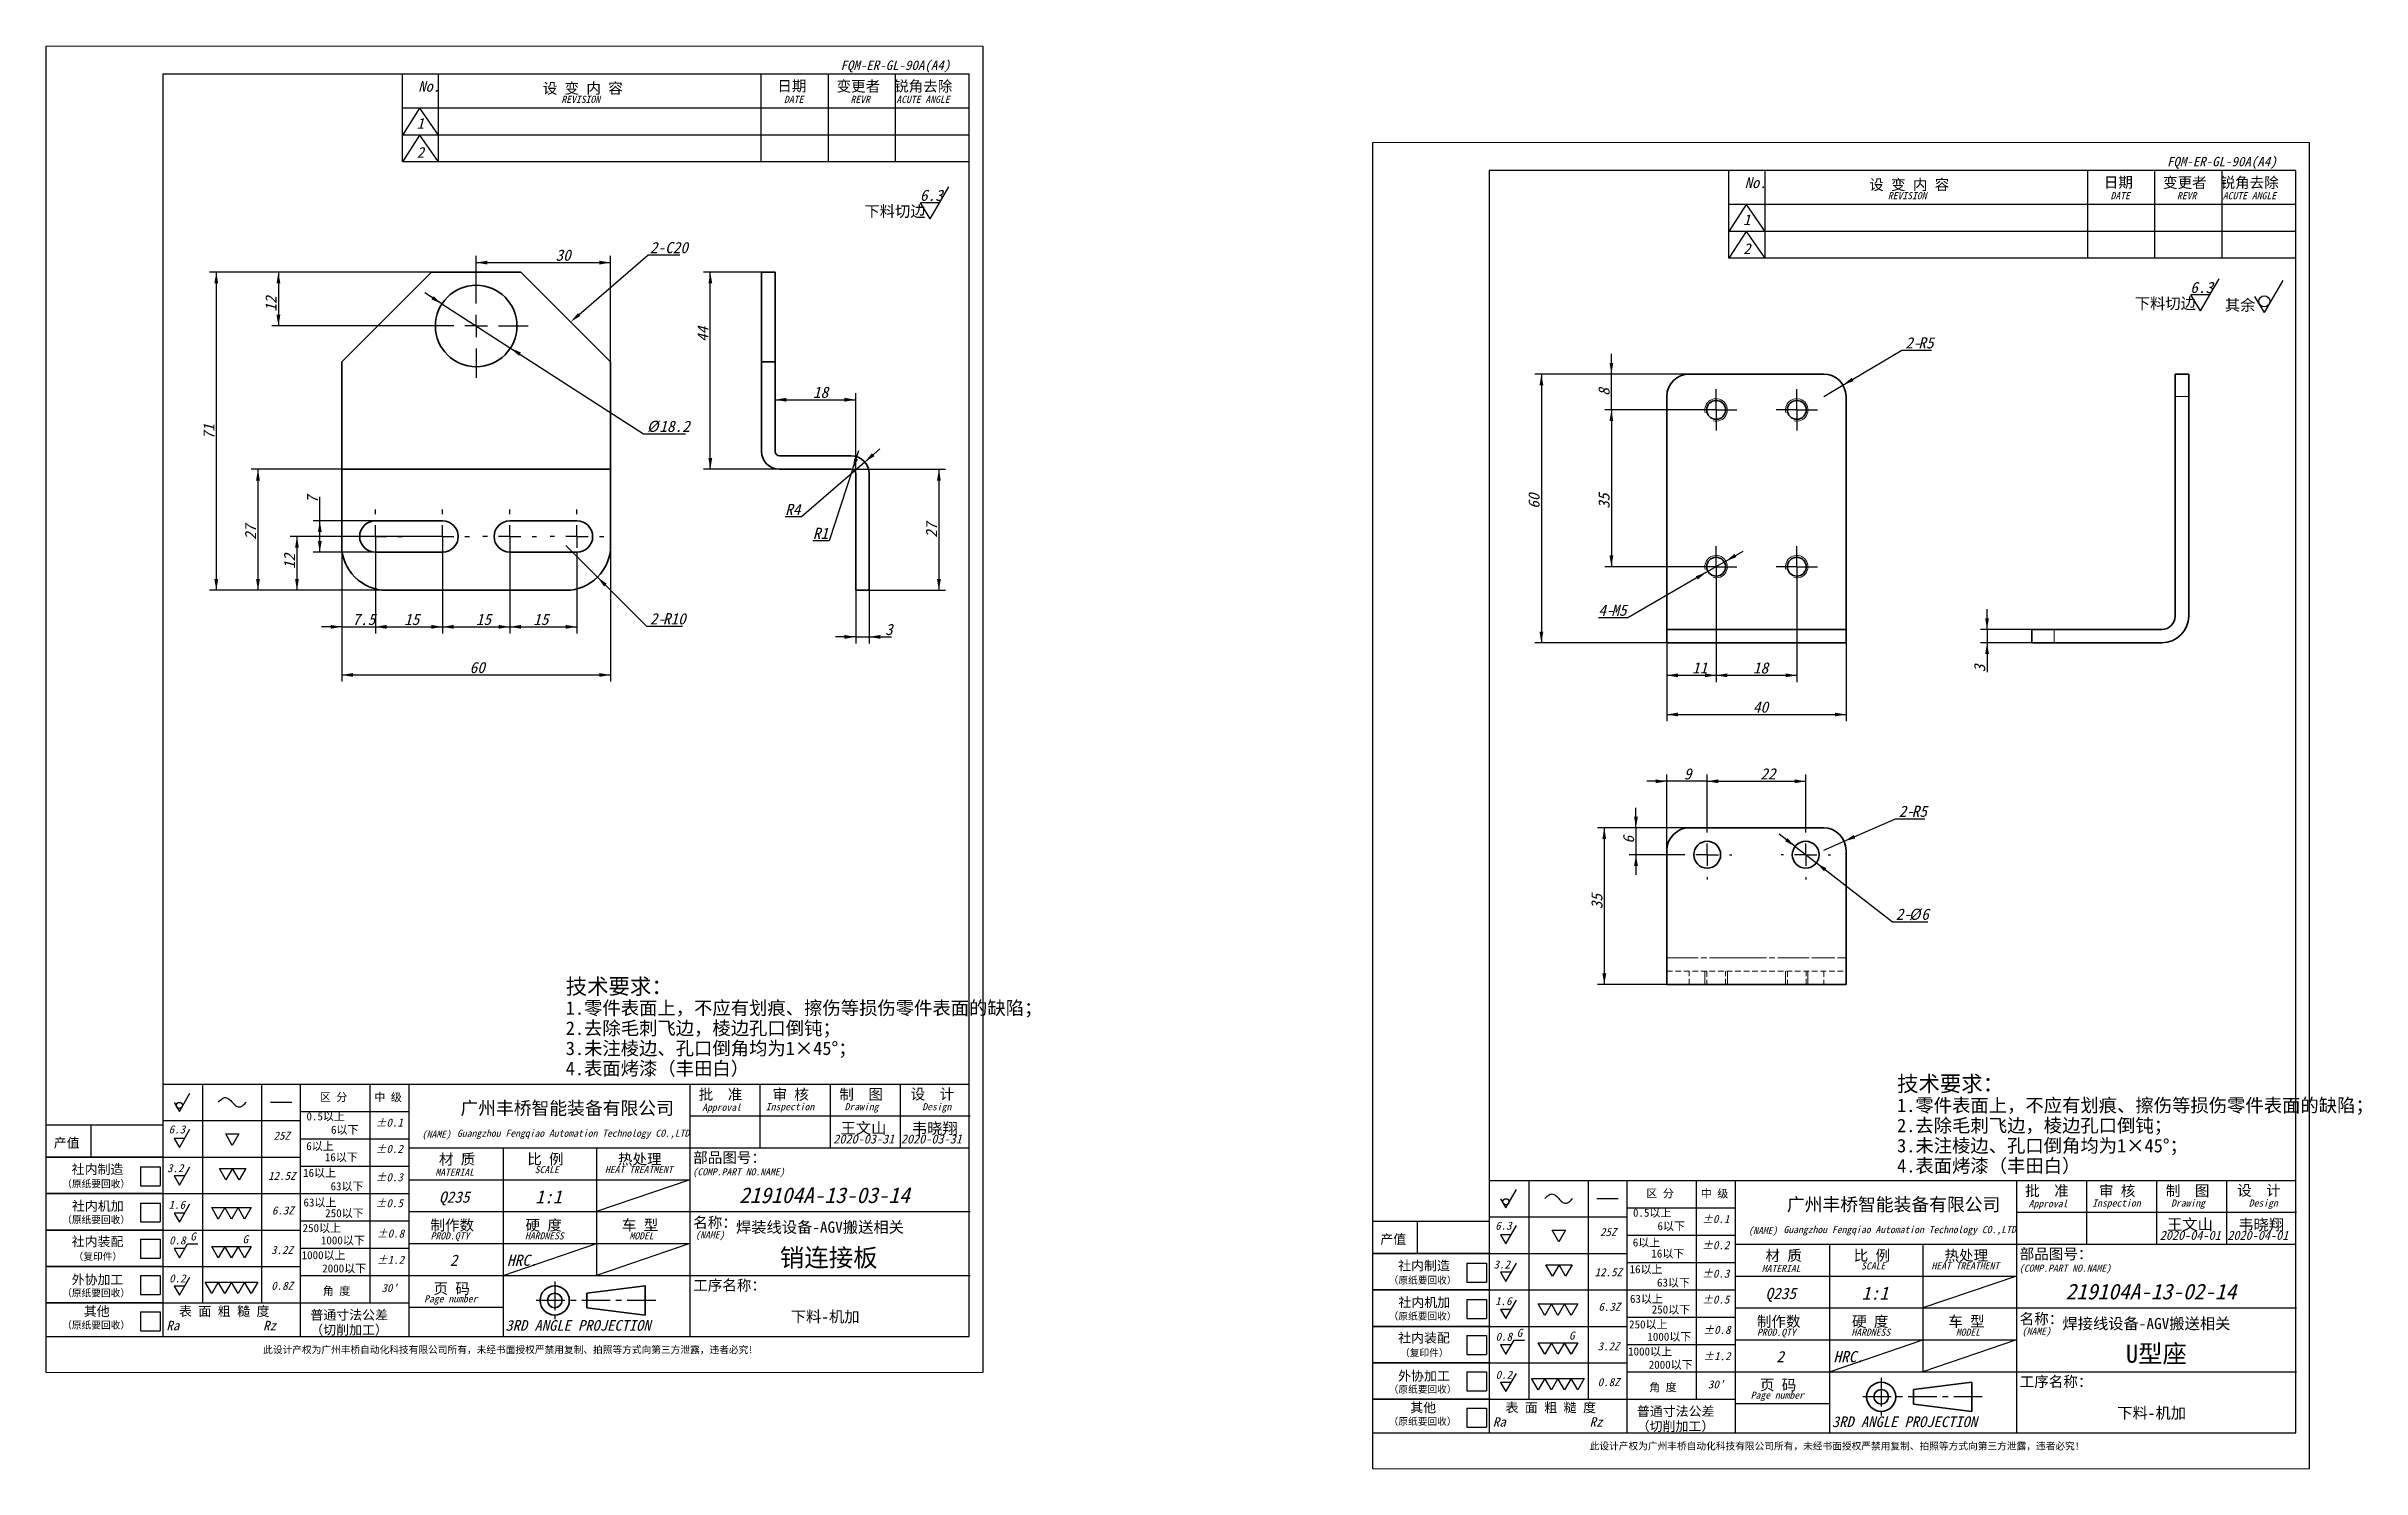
# Model space of a CAD drawing. Header units: millimetres. Extents: x -168473 to -148463, y 295526 to 306160.
# Drawn here: x -152445 to -151928, y 299367 to 299684 of the extents above; entities that cross this region are included whole.
import ezdxf

# ---------------------------------------------------------------- set-up
doc = ezdxf.new("R2010")
doc.units = ezdxf.units.MM
for name, pattern in [('CENTER', [10.16, 6.35, -1.27, 1.27, -1.27]), ('CENTERX2', [20.32, 12.7, -2.54, 2.54, -2.54]), ('HIDDEN', [1.905, 1.27, -0.635]), ('PHANTOM', [12.7, 6.35, -1.27, 1.27, -1.27, 1.27, -1.27])]:
    doc.linetypes.add(name, pattern=pattern)
for name, color, linetype in [('SLD-0', 7, 'Continuous'), ('中心线层', 1, 'CENTERX2'), ('尺寸', 7, 'Continuous')]:
    doc.layers.add(name, color=color, linetype=linetype)
doc.layers.add('图框', color=7, linetype='Continuous', lineweight=20)
doc.layers.add('轮廓实线层', color=7, linetype='Continuous', lineweight=35)
doc.styles.add('SLDTEXTSTYLE0', font='')
doc.styles.add('SLDTEXTSTYLE1', font='')
doc.styles.add('SLDTEXTSTYLE2', font='')
doc.styles.add('SLDTEXTSTYLE3', font='')
doc.styles.get('SLDTEXTSTYLE0').set_extended_font_data('宋体')
doc.styles.get('SLDTEXTSTYLE1').set_extended_font_data('宋体', italic=True, bold=True)
doc.styles.get('SLDTEXTSTYLE2').set_extended_font_data('宋体')
doc.styles.get('SLDTEXTSTYLE3').set_extended_font_data('宋体', italic=True, bold=True)

msp = doc.modelspace()

# ---------------------------------------------------------------- texts
at = {"layer": 'SLD-0', "linetype": 'Continuous'}
for s, height, style, p in [('FQM-ER-GL-90A(A4)', 2.11667, 'SLDTEXTSTYLE3', (-152267.41, 299678.918)), ('FQM-ER-GL-90A(A4)', 2.11667, 'SLDTEXTSTYLE3', (-151971.362, 299657.412)), ('2020-03-31', 2, 'SLDTEXTSTYLE1', (-152269.023, 299439.29)), ('王文山', 2.5, 'SLDTEXTSTYLE0', (-152267.391, 299441.459)), ('2020-03-31', 2, 'SLDTEXTSTYLE1', (-152253.94, 299439.29)), ('韦晓翔', 2.5, 'SLDTEXTSTYLE0', (-152251.48, 299441.403)), ('219104A-13-03-14', 3.5, 'SLDTEXTSTYLE1', (-152290.061, 299425.995)), ('Q235', 2.5, 'SLDTEXTSTYLE1', (-152357.012, 299426.074)), ('焊装线设备-AGV搬送相关', 2.5, 'SLDTEXTSTYLE0', (-152290.746, 299419.368)), ('2020-04-01', 2, 'SLDTEXTSTYLE1', (-151972.975, 299417.784)), ('王文山', 2.5, 'SLDTEXTSTYLE0', (-151971.343, 299419.953)), ('2020-04-01', 2, 'SLDTEXTSTYLE1', (-151957.892, 299417.784)), ('韦晓翔', 2.5, 'SLDTEXTSTYLE0', (-151955.431, 299419.897)), ('2', 2.5, 'SLDTEXTSTYLE1', (-152354.598, 299411.974)), ('HRC.', 2.5, 'SLDTEXTSTYLE1', (-152341.842, 299411.974)), ('销连接板', 4, 'SLDTEXTSTYLE0', (-152280.947, 299411.816)), ('Q235', 2.5, 'SLDTEXTSTYLE1', (-152060.964, 299404.569)), ('219104A-13-02-14', 3.5, 'SLDTEXTSTYLE1', (-151994.013, 299404.49)), ('下料-机加', 2.5, 'SLDTEXTSTYLE0', (-152278.505, 299399.388)), ('焊接线设备-AGV搬送相关', 2.5, 'SLDTEXTSTYLE0', (-151994.698, 299397.849)), ('此设计产权为广州丰桥自动化科技有限公司所有，未经书面授权严禁用复制、拍照等方式向第三方泄露，违者必究!', 1.5875, 'SLDTEXTSTYLE2', (-152396.259, 299392.473)), ('U型座', 4, 'SLDTEXTSTYLE0', (-151980.538, 299390.355)), ('2', 2.5, 'SLDTEXTSTYLE1', (-152058.55, 299390.469)), ('HRC.', 2.5, 'SLDTEXTSTYLE1', (-152045.794, 299390.469)), ('下料-机加', 2.5, 'SLDTEXTSTYLE0', (-151982.457, 299377.882)), ('此设计产权为广州丰桥自动化科技有限公司所有，未经书面授权严禁用复制、拍照等方式向第三方泄露，违者必究!', 1.5875, 'SLDTEXTSTYLE2', (-152100.211, 299370.968))]:
    msp.add_text(s, height=height, dxfattribs=dict(at, style=style)).set_placement(p)
at = {"layer": 'SLD-0', "color": 0, "attachment_point": 1}
for s, insert, char_height, style in [('6.3', (-152249.677, 299652.196), 2.5, 'SLDTEXTSTYLE1'), ('下料切边', (-152262.059, 299648.624), 2.5, 'SLDTEXTSTYLE0'), ('2-C20', (-152309.954, 299640.524), 2.5, 'SLDTEXTSTYLE1'), ('6.3', (-151966.164, 299631.63), 2.5, 'SLDTEXTSTYLE1'), ('下料切边', (-151978.543, 299628.059), 2.5, 'SLDTEXTSTYLE0'), ('其余', (-151958.45, 299627.694), 2.5, 'SLDTEXTSTYLE0'), ('技术要求：', (-152328.729, 299476.12), 3.5, 'SLDTEXTSTYLE0'), ('1.零件表面上，不应有划痕、擦伤等损伤零件表面的缺陷；', (-152328.729, 299471.038), 3, 'SLDTEXTSTYLE0'), ('2.去除毛刺飞边，棱边孔口倒钝；', (-152328.729, 299466.538), 3, 'SLDTEXTSTYLE0'), ('3.未注棱边、孔口倒角均为1×45°；', (-152328.729, 299462.038), 3, 'SLDTEXTSTYLE0'), ('4.表面烤漆（丰田白）', (-152328.729, 299457.538), 3, 'SLDTEXTSTYLE0'), ('技术要求：', (-152031.596, 299454.392), 3.5, 'SLDTEXTSTYLE0'), ('2.去除毛刺飞边，棱边孔口倒钝；', (-152031.596, 299444.811), 3, 'SLDTEXTSTYLE0'), ('1.零件表面上，不应有划痕、擦伤等损伤零件表面的缺陷；', (-152031.596, 299449.311), 3, 'SLDTEXTSTYLE0'), ('3.未注棱边、孔口倒角均为1×45°；', (-152031.596, 299440.311), 3, 'SLDTEXTSTYLE0'), ('4.表面烤漆（丰田白）', (-152031.596, 299435.811), 3, 'SLDTEXTSTYLE0')]:
    msp.add_mtext(s, dxfattribs=dict(at, insert=insert, char_height=char_height, style=style))
at = {"layer": 'SLD-0', "char_height": 2.5, "attachment_point": 1, "style": 'SLDTEXTSTYLE1'}
for s, insert in [('30', (-152331.014, 299638.828)), ('2-', (-152029.762, 299619.257)), ('R5', (-152026.853, 299619.257)), ('18', (-152273.565, 299608.222)), ('%%c', (-152310.609, 299600.625)), ('18.2', (-152307.845, 299600.625)), ('R4', (-152279.756, 299582.07)), ('R1', (-152273.565, 299576.745)), ('4-', (-152098.268, 299559.573)), ('M5', (-152095.359, 299559.573)), ('7.5', (-152376.341, 299557.526)), ('15', (-152364.806, 299557.526)), ('15', (-152348.796, 299557.526)), ('15', (-152335.997, 299557.526)), ('2-', (-152309.954, 299557.67)), ('R10', (-152307.045, 299557.67)), ('3', (-152257.471, 299555.283)), ('60', (-152350.178, 299546.789)), ('11', (-152077.344, 299546.704)), ('18', (-152063.769, 299546.704)), ('40', (-152063.769, 299537.955)), ('9', (-152079.178, 299523.051)), ('22', (-152062.125, 299523.051)), ('2-', (-152031.237, 299514.69)), ('R5', (-152028.327, 299514.69)), ('2-', (-152031.891, 299491.711)), ('%%c', (-152028.982, 299491.711)), ('6', (-152026.218, 299491.711))]:
    msp.add_mtext(s, dxfattribs=dict(at, insert=insert))
at = {"layer": 'SLD-0', "char_height": 2.5, "attachment_point": 1, "rotation": 90, "style": 'SLDTEXTSTYLE1'}
for s, insert in [('12', (-152395.768, 299624.994)), ('44', (-152299.376, 299618.215)), ('8', (-152098.268, 299606.197)), ('71', (-152409.634, 299596.466)), ('7', (-152386.535, 299582.205)), ('60', (-152113.894, 299580.984)), ('35', (-152098.268, 299580.984)), ('27', (-152400.334, 299574.01)), ('27', (-152248.361, 299574.484)), ('12', (-152391.634, 299567.528)), ('3', (-152014.429, 299544.494)), ('6', (-152092.785, 299506.241)), ('35', (-152099.857, 299491.59))]:
    msp.add_mtext(s, dxfattribs=dict(at, insert=insert))
at = {"layer": '尺寸', "linetype": 'Continuous'}
for s, height, style, p in [('No.', 2.3813, 'SLDTEXTSTYLE1', (-152361.64, 299674.07)), ('设 变 内 容', 2.3813, 'SLDTEXTSTYLE0', (-152333.862, 299673.644)), ('REVISION', 1.5875, 'SLDTEXTSTYLE1', (-152329.717, 299671.57)), ('日期', 2.3813, 'SLDTEXTSTYLE0', (-152281.505, 299674.157)), ('DATE', 1.5875, 'SLDTEXTSTYLE1', (-152280.02, 299671.57)), ('变更者', 2.3813, 'SLDTEXTSTYLE0', (-152268.291, 299674.104)), ('REVR', 1.5875, 'SLDTEXTSTYLE1', (-152265.178, 299671.57)), ('锐角去除', 2.3813, 'SLDTEXTSTYLE0', (-152255.463, 299674.117)), ('ACUTE ANGLE', 1.5875, 'SLDTEXTSTYLE1', (-152254.948, 299671.57)), ('1', 2.381, 'SLDTEXTSTYLE1', (-152362.003, 299665.801)), ('2', 2.381, 'SLDTEXTSTYLE1', (-152361.963, 299659.341)), ('No.', 2.3813, 'SLDTEXTSTYLE1', (-152065.592, 299652.564)), ('设 变 内 容', 2.3813, 'SLDTEXTSTYLE0', (-152037.814, 299652.138)), ('REVISION', 1.5875, 'SLDTEXTSTYLE1', (-152033.669, 299650.065)), ('日期', 2.3813, 'SLDTEXTSTYLE0', (-151985.457, 299652.651)), ('DATE', 1.5875, 'SLDTEXTSTYLE1', (-151983.972, 299650.065)), ('变更者', 2.3813, 'SLDTEXTSTYLE0', (-151972.243, 299652.598)), ('REVR', 1.5875, 'SLDTEXTSTYLE1', (-151969.13, 299650.065)), ('锐角去除', 2.3813, 'SLDTEXTSTYLE0', (-151959.415, 299652.611)), ('ACUTE ANGLE', 1.5875, 'SLDTEXTSTYLE1', (-151958.9, 299650.065)), ('1', 2.381, 'SLDTEXTSTYLE1', (-152065.955, 299644.296)), ('2', 2.381, 'SLDTEXTSTYLE1', (-152065.915, 299637.835)), ('批  准', 2.3813, 'SLDTEXTSTYLE0', (-152299.065, 299449.061)), ('审 核', 2.3813, 'SLDTEXTSTYLE0', (-152282.59, 299449.048)), ('制  图', 2.3813, 'SLDTEXTSTYLE0', (-152267.668, 299449.074)), ('设  计', 2.3813, 'SLDTEXTSTYLE0', (-152251.762, 299449.141)), ('广州丰桥智能装备有限公司', 2.91042, 'SLDTEXTSTYLE0', (-152352.243, 299445.724)), ('Approval', 1.5875, 'SLDTEXTSTYLE1', (-152298.276, 299446.57)), ('Inspection', 1.5875, 'SLDTEXTSTYLE1', (-152284.086, 299446.713)), ('Drawing', 1.5875, 'SLDTEXTSTYLE1', (-152266.502, 299446.713)), ('Design', 1.5875, 'SLDTEXTSTYLE1', (-152249.164, 299446.713)), ('6.3', 1.8, 'SLDTEXTSTYLE1', (-152417.341, 299441.542)), ('(NAME)', 1.5875, 'SLDTEXTSTYLE1', (-152360.858, 299440.58)), ('Guangzhou Fengqiao Automation Technology CO.,LTD', 1.5875, 'SLDTEXTSTYLE1', (-152352.996, 299440.784)), ('3.2', 1.8, 'SLDTEXTSTYLE1', (-152417.717, 299432.892)), ('材 质', 2.3813, 'SLDTEXTSTYLE0', (-152357.034, 299434.598)), ('比 例', 2.3813, 'SLDTEXTSTYLE0', (-152337.327, 299434.625)), ('热处理', 2.3813, 'SLDTEXTSTYLE0', (-152317.077, 299434.611)), ('部品图号：', 2.3813, 'SLDTEXTSTYLE0', (-152300.284, 299434.96)), ('MATERIAL', 1.5875, 'SLDTEXTSTYLE1', (-152357.843, 299432.084)), ('SCALE', 1.5875, 'SLDTEXTSTYLE1', (-152335.671, 299432.673)), ('HEAT TREATMENT', 1.5875, 'SLDTEXTSTYLE1', (-152319.987, 299432.673)), ('(COMP.PART NO.NAME)', 1.5875, 'SLDTEXTSTYLE1', (-152300.431, 299432.173)), ('批  准', 2.3813, 'SLDTEXTSTYLE0', (-152003.017, 299427.556)), ('审 核', 2.3813, 'SLDTEXTSTYLE0', (-151986.541, 299427.542)), ('制  图', 2.3813, 'SLDTEXTSTYLE0', (-151971.62, 299427.569)), ('设  计', 2.3813, 'SLDTEXTSTYLE0', (-151955.714, 299427.635)), ('1.6', 1.8, 'SLDTEXTSTYLE1', (-152417.371, 299424.716)), ('1:1', 2.9104, 'SLDTEXTSTYLE1', (-152335.548, 299425.928)), ('广州丰桥智能装备有限公司', 2.91042, 'SLDTEXTSTYLE0', (-152056.195, 299424.219)), ('Approval', 1.5875, 'SLDTEXTSTYLE1', (-152002.228, 299425.065)), ('Inspection', 1.5875, 'SLDTEXTSTYLE1', (-151988.038, 299425.207)), ('Drawing', 1.5875, 'SLDTEXTSTYLE1', (-151970.454, 299425.207)), ('Design', 1.5875, 'SLDTEXTSTYLE1', (-151953.116, 299425.207)), ('制作数', 2.3813, 'SLDTEXTSTYLE0', (-152358.937, 299419.878)), ('PROD.QTY', 1.5875, 'SLDTEXTSTYLE1', (-152358.899, 299417.876)), ('HARDNESS', 1.5875, 'SLDTEXTSTYLE1', (-152337.83, 299417.876)), ('硬 度', 2.3813, 'SLDTEXTSTYLE0', (-152337.71, 299419.878)), ('车 型', 2.3813, 'SLDTEXTSTYLE0', (-152316.21, 299419.891)), ('MODEL', 1.5875, 'SLDTEXTSTYLE1', (-152314.521, 299417.876)), ('名称：', 2.3813, 'SLDTEXTSTYLE0', (-152300.284, 299420.464)), ('(NAME)', 1.5875, 'SLDTEXTSTYLE1', (-152299.811, 299418.107)), ('6.3', 1.8, 'SLDTEXTSTYLE1', (-152121.293, 299420.037)), ('(NAME)', 1.5875, 'SLDTEXTSTYLE1', (-152064.81, 299419.074)), ('Guangzhou Fengqiao Automation Technology CO.,LTD', 1.5875, 'SLDTEXTSTYLE1', (-152056.948, 299419.278)), ('0.8', 1.8, 'SLDTEXTSTYLE1', (-152417.252, 299416.771)), ('材 质', 2.3813, 'SLDTEXTSTYLE0', (-152060.985, 299413.093)), ('比 例', 2.3813, 'SLDTEXTSTYLE0', (-152041.279, 299413.119)), ('热处理', 2.3813, 'SLDTEXTSTYLE0', (-152021.029, 299413.106)), ('部品图号：', 2.3813, 'SLDTEXTSTYLE0', (-152004.236, 299413.454)), ('0.2', 1.8, 'SLDTEXTSTYLE1', (-152417.242, 299408.278)), ('工序名称：', 2.3813, 'SLDTEXTSTYLE0', (-152300.284, 299406.445)), ('3.2', 1.8, 'SLDTEXTSTYLE1', (-152121.669, 299411.387)), ('MATERIAL', 1.5875, 'SLDTEXTSTYLE1', (-152061.795, 299410.578)), ('SCALE', 1.5875, 'SLDTEXTSTYLE1', (-152039.623, 299411.167)), ('HEAT TREATMENT', 1.5875, 'SLDTEXTSTYLE1', (-152023.939, 299411.167)), ('(COMP.PART NO.NAME)', 1.5875, 'SLDTEXTSTYLE1', (-152004.383, 299410.668)), ('Page number', 1.5875, 'SLDTEXTSTYLE1', (-152360.327, 299403.822)), ('页 码', 2.3813, 'SLDTEXTSTYLE0', (-152358.259, 299405.728)), ('1.6', 1.8, 'SLDTEXTSTYLE1', (-152121.323, 299403.21)), ('1:1', 2.9104, 'SLDTEXTSTYLE1', (-152039.499, 299404.423)), ('Ra             Rz', 2.11667, 'SLDTEXTSTYLE1', (-152417.862, 299397.59)), ('表 面 粗 糙 度', 2.1167, 'SLDTEXTSTYLE0', (-152415.055, 299400.791)), ('普通寸法公差', 2.1167, 'SLDTEXTSTYLE0', (-152385.727, 299399.965)), ('（切削加工）', 2.1167, 'SLDTEXTSTYLE0', (-152385.756, 299396.623)), ('3RD ANGLE PROJECTION', 2.38125, 'SLDTEXTSTYLE1', (-152342.196, 299397.498)), ('制作数', 2.3813, 'SLDTEXTSTYLE0', (-152062.889, 299398.372)), ('硬 度', 2.3813, 'SLDTEXTSTYLE0', (-152041.662, 299398.372)), ('车 型', 2.3813, 'SLDTEXTSTYLE0', (-152020.161, 299398.386)), ('名称：', 2.3813, 'SLDTEXTSTYLE0', (-152004.236, 299398.958)), ('(NAME)', 1.5875, 'SLDTEXTSTYLE1', (-152003.763, 299396.601)), ('0.8', 1.8, 'SLDTEXTSTYLE1', (-152121.204, 299395.265)), ('PROD.QTY', 1.5875, 'SLDTEXTSTYLE1', (-152062.85, 299396.37)), ('HARDNESS', 1.5875, 'SLDTEXTSTYLE1', (-152041.781, 299396.37)), ('MODEL', 1.5875, 'SLDTEXTSTYLE1', (-152018.473, 299396.37)), ('0.2', 1.8, 'SLDTEXTSTYLE1', (-152121.194, 299386.772)), ('Page number', 1.5875, 'SLDTEXTSTYLE1', (-152064.279, 299382.316)), ('页 码', 2.3813, 'SLDTEXTSTYLE0', (-152062.211, 299384.222)), ('工序名称：', 2.3813, 'SLDTEXTSTYLE0', (-152004.236, 299384.94)), ('Ra             Rz', 2.11667, 'SLDTEXTSTYLE1', (-152121.814, 299376.085)), ('表 面 粗 糙 度', 2.1167, 'SLDTEXTSTYLE0', (-152119.007, 299379.286)), ('普通寸法公差', 2.1167, 'SLDTEXTSTYLE0', (-152089.679, 299378.459)), ('（切削加工）', 2.1167, 'SLDTEXTSTYLE0', (-152089.708, 299375.117)), ('3RD ANGLE PROJECTION', 2.38125, 'SLDTEXTSTYLE1', (-152046.148, 299375.992))]:
    msp.add_text(s, height=height, dxfattribs=dict(at, style=style)).set_placement(p)
at = {"layer": '尺寸', "color": 7, "linetype": 'Continuous'}
for s, height, style, p in [('区 分', 1.8, 'SLDTEXTSTYLE0', (-152383.619, 299448.748)), ('中 级', 1.8, 'SLDTEXTSTYLE0', (-152371.449, 299448.718)), ('0.5以上', 1.8, 'SLDTEXTSTYLE0', (-152386.598, 299444.448)), ('±0.1', 1.8, 'SLDTEXTSTYLE1', (-152371.198, 299443.048)), ('产值', 2.1167, 'SLDTEXTSTYLE0', (-152442.998, 299438.38)), ('25Z', 1.8, 'SLDTEXTSTYLE1', (-152393.951, 299440.129)), ('6以上', 1.8, 'SLDTEXTSTYLE0', (-152386.64, 299437.806)), ('6以下', 1.8, 'SLDTEXTSTYLE0', (-152381.12, 299441.459)), ('社内制造', 2.1167, 'SLDTEXTSTYLE0', (-152439.013, 299432.477)), ('16以下', 1.8, 'SLDTEXTSTYLE0', (-152382.494, 299435.338)), ('±0.2', 1.8, 'SLDTEXTSTYLE1', (-152371.198, 299437.196)), ('（原纸要回收）', 1.5875, 'SLDTEXTSTYLE0', (-152441.127, 299429.493)), ('12.5Z', 1.8, 'SLDTEXTSTYLE1', (-152395.159, 299431.161)), ('16以上', 1.8, 'SLDTEXTSTYLE0', (-152387.352, 299431.839)), ('63以下', 1.8, 'SLDTEXTSTYLE0', (-152381.224, 299428.85)), ('±0.3', 1.8, 'SLDTEXTSTYLE1', (-152371.198, 299430.854)), ('区 分', 1.8, 'SLDTEXTSTYLE0', (-152087.571, 299427.243)), ('中 级', 1.8, 'SLDTEXTSTYLE0', (-152075.401, 299427.213)), ('社内机加', 2.1167, 'SLDTEXTSTYLE0', (-152438.953, 299424.288)), ('6.3Z', 1.8, 'SLDTEXTSTYLE1', (-152394.316, 299423.45)), ('63以上', 1.8, 'SLDTEXTSTYLE0', (-152387.267, 299425.228)), ('250以下', 1.8, 'SLDTEXTSTYLE0', (-152382.414, 299422.839)), ('±0.5', 1.8, 'SLDTEXTSTYLE1', (-152371.198, 299425.069)), ('0.5以上', 1.8, 'SLDTEXTSTYLE0', (-152090.55, 299422.943)), ('（原纸要回收）', 1.5875, 'SLDTEXTSTYLE0', (-152441.127, 299421.474)), ('G', 1.8, 'SLDTEXTSTYLE1', (-152412.542, 299417.642)), ('250以上', 1.8, 'SLDTEXTSTYLE0', (-152387.463, 299419.515)), ('±0.8', 1.8, 'SLDTEXTSTYLE1', (-152370.929, 299418.295)), ('产值', 2.1167, 'SLDTEXTSTYLE0', (-152146.95, 299416.875)), ('25Z', 1.8, 'SLDTEXTSTYLE1', (-152097.903, 299418.624)), ('6以下', 1.8, 'SLDTEXTSTYLE0', (-152085.071, 299419.954)), ('±0.1', 1.8, 'SLDTEXTSTYLE1', (-152075.15, 299421.542)), ('社内装配', 2.1167, 'SLDTEXTSTYLE0', (-152439.007, 299416.355)), ('（复印件）', 1.5875, 'SLDTEXTSTYLE0', (-152438.575, 299413.283)), ('G', 1.8, 'SLDTEXTSTYLE1', (-152400.872, 299417.014)), ('3.2Z', 1.8, 'SLDTEXTSTYLE1', (-152394.495, 299414.623)), ('1000以上', 1.8, 'SLDTEXTSTYLE0', (-152387.68, 299413.47)), ('1000以下', 1.8, 'SLDTEXTSTYLE0', (-152383.379, 299416.763)), ('±1.2', 1.8, 'SLDTEXTSTYLE1', (-152370.929, 299412.431)), ('6以上', 1.8, 'SLDTEXTSTYLE0', (-152090.591, 299416.301)), ('16以下', 1.8, 'SLDTEXTSTYLE0', (-152086.446, 299413.832)), ('±0.2', 1.8, 'SLDTEXTSTYLE1', (-152075.15, 299415.69)), ('外协加工', 2.1167, 'SLDTEXTSTYLE0', (-152439.007, 299407.862)), ('2000以下', 1.8, 'SLDTEXTSTYLE0', (-152383.075, 299410.513)), ('（原纸要回收）', 1.5875, 'SLDTEXTSTYLE0', (-152145.079, 299407.988)), ('社内制造', 2.1167, 'SLDTEXTSTYLE0', (-152142.964, 299410.971)), ('12.5Z', 1.8, 'SLDTEXTSTYLE1', (-152099.111, 299409.655)), ('16以上', 1.8, 'SLDTEXTSTYLE0', (-152091.304, 299410.333)), ('63以下', 1.8, 'SLDTEXTSTYLE0', (-152085.176, 299407.344)), ('±0.3', 1.8, 'SLDTEXTSTYLE1', (-152075.15, 299409.348)), ('（原纸要回收）', 1.5875, 'SLDTEXTSTYLE0', (-152441.127, 299405.141)), ('0.8Z', 1.8, 'SLDTEXTSTYLE1', (-152394.464, 299406.636)), ('角 度', 1.8, 'SLDTEXTSTYLE0', (-152382.972, 299405.476)), ("30'", 1.8, 'SLDTEXTSTYLE1', (-152369.872, 299406.126)), ('社内机加', 2.1167, 'SLDTEXTSTYLE0', (-152142.905, 299402.783)), ('6.3Z', 1.8, 'SLDTEXTSTYLE1', (-152098.268, 299401.944)), ('63以上', 1.8, 'SLDTEXTSTYLE0', (-152091.218, 299403.723)), ('±0.5', 1.8, 'SLDTEXTSTYLE1', (-152075.15, 299403.563)), ('（原纸要回收）', 1.5875, 'SLDTEXTSTYLE0', (-152441.127, 299397.97)), ('其他', 2.1167, 'SLDTEXTSTYLE0', (-152436.301, 299400.791)), ('（原纸要回收）', 1.5875, 'SLDTEXTSTYLE0', (-152145.079, 299399.968)), ('250以上', 1.8, 'SLDTEXTSTYLE0', (-152091.415, 299398.01)), ('250以下', 1.8, 'SLDTEXTSTYLE0', (-152086.366, 299401.334)), ('±0.8', 1.8, 'SLDTEXTSTYLE1', (-152074.881, 299396.789)), ('社内装配', 2.1167, 'SLDTEXTSTYLE0', (-152142.958, 299394.85)), ('（复印件）', 1.5875, 'SLDTEXTSTYLE0', (-152142.527, 299391.777)), ('G', 1.8, 'SLDTEXTSTYLE1', (-152116.494, 299396.136)), ('G', 1.8, 'SLDTEXTSTYLE1', (-152104.824, 299395.509)), ('3.2Z', 1.8, 'SLDTEXTSTYLE1', (-152098.446, 299393.117)), ('1000以上', 1.8, 'SLDTEXTSTYLE0', (-152091.632, 299391.965)), ('1000以下', 1.8, 'SLDTEXTSTYLE0', (-152087.331, 299395.257)), ('外协加工', 2.1167, 'SLDTEXTSTYLE0', (-152142.958, 299386.356)), ('2000以下', 1.8, 'SLDTEXTSTYLE0', (-152087.027, 299389.008)), ('±1.2', 1.8, 'SLDTEXTSTYLE1', (-152074.881, 299390.926)), ('（原纸要回收）', 1.5875, 'SLDTEXTSTYLE0', (-152145.079, 299383.635)), ('0.8Z', 1.8, 'SLDTEXTSTYLE1', (-152098.416, 299385.13)), ('角 度', 1.8, 'SLDTEXTSTYLE0', (-152086.924, 299383.971)), ("30'", 1.8, 'SLDTEXTSTYLE1', (-152073.824, 299384.62)), ('（原纸要回收）', 1.5875, 'SLDTEXTSTYLE0', (-152145.079, 299376.464)), ('其他', 2.1167, 'SLDTEXTSTYLE0', (-152140.253, 299379.286))]:
    msp.add_text(s, height=height, dxfattribs=dict(at, style=style)).set_placement(p)

# ---------------------------------------------------------------- linework, layer by layer
at = {"color": 7, "linetype": 'Continuous', "lineweight": 35}
for p, q in [((-152378.725, 299613.781), (-152358.725, 299633.781)), ((-152338.725, 299633.781), (-152358.725, 299633.781)), ((-152338.725, 299633.781), (-152318.725, 299613.781)), ((-152285.021, 299633.781), (-152282.021, 299633.781)), ((-152285.021, 299633.781), (-152285.021, 299613.781)), ((-152282.021, 299633.781), (-152282.021, 299613.781)), ((-152378.725, 299613.781), (-152378.725, 299593.781)), ((-152318.725, 299593.781), (-152318.725, 299613.781)), ((-152285.021, 299613.781), (-152282.021, 299613.781)), ((-152285.021, 299593.781), (-152285.021, 299613.781)), ((-152282.021, 299593.781), (-152282.021, 299613.781)), ((-152077.985, 299611.046), (-152047.985, 299611.046)), ((-151969.52, 299611.046), (-151966.52, 299611.046)), ((-151969.52, 299606.046), (-151969.52, 299611.046)), ((-151966.52, 299611.046), (-151966.52, 299606.046)), ((-152082.985, 299606.046), (-152082.985, 299557.046)), ((-152042.985, 299606.046), (-152042.985, 299557.046)), ((-151969.52, 299606.046), (-151969.52, 299557.046)), ((-151966.52, 299606.046), (-151966.52, 299557.046)), ((-152378.725, 299589.781), (-152378.725, 299593.781)), ((-152378.725, 299589.781), (-152318.725, 299589.781)), ((-152378.725, 299589.781), (-152378.725, 299588.781)), ((-152318.725, 299593.781), (-152318.725, 299589.781)), ((-152318.725, 299588.781), (-152318.725, 299589.781)), ((-152265.021, 299592.781), (-152281.021, 299592.781)), ((-152265.021, 299589.781), (-152281.021, 299589.781)), ((-152378.725, 299572.781), (-152378.725, 299588.781)), ((-152318.725, 299588.781), (-152318.725, 299572.781)), ((-152264.021, 299588.781), (-152264.021, 299572.781)), ((-152261.021, 299588.781), (-152261.021, 299572.781)), ((-152356.225, 299578.281), (-152371.225, 299578.281)), ((-152326.225, 299578.281), (-152341.225, 299578.281)), ((-152371.225, 299571.281), (-152356.225, 299571.281)), ((-152341.225, 299571.281), (-152326.225, 299571.281)), ((-152264.021, 299562.781), (-152264.021, 299572.781)), ((-152261.021, 299572.781), (-152261.021, 299562.781)), ((-152328.725, 299562.781), (-152368.725, 299562.781)), ((-152261.021, 299562.781), (-152264.021, 299562.781)), ((-152082.985, 299557.046), (-152082.985, 299554.046)), ((-152082.985, 299551.046), (-152082.985, 299554.046)), ((-152082.985, 299554.046), (-152077.985, 299554.046)), ((-152077.985, 299554.046), (-152047.985, 299554.046)), ((-152047.985, 299554.046), (-152042.985, 299554.046)), ((-152042.985, 299557.046), (-152042.985, 299554.046)), ((-152042.985, 299554.046), (-152042.985, 299551.046)), ((-152001.52, 299551.046), (-152001.52, 299554.046)), ((-152001.52, 299554.046), (-151996.52, 299554.046)), ((-151972.52, 299554.046), (-151996.52, 299554.046)), ((-152077.985, 299551.046), (-152082.985, 299551.046)), ((-152077.985, 299551.046), (-152047.985, 299551.046)), ((-152042.985, 299551.046), (-152047.985, 299551.046)), ((-151996.52, 299551.046), (-152001.52, 299551.046)), ((-151972.52, 299551.046), (-151996.52, 299551.046)), ((-152077.985, 299509.745), (-152047.985, 299509.745)), ((-152082.985, 299480.745), (-152082.985, 299504.745)), ((-152042.985, 299480.745), (-152042.985, 299504.745)), ((-152082.985, 299474.745), (-152082.985, 299480.745)), ((-152042.985, 299474.745), (-152042.985, 299480.745)), ((-152082.985, 299474.745), (-152042.985, 299474.745))]:
    msp.add_line(p, q, dxfattribs=at)
at = {"color": 8, "linetype": 'PHANTOM', "lineweight": 18}
for p, q in [((-151966.52, 299606.046), (-151969.52, 299606.046)), ((-151996.52, 299554.046), (-151996.52, 299551.046)), ((-152082.985, 299480.745), (-152042.985, 299480.745))]:
    msp.add_line(p, q, dxfattribs=at)
at = {"color": 7, "linetype": 'HIDDEN', "lineweight": 18}
for p, q in [((-152082.985, 299480.745), (-152042.985, 299480.745)), ((-152082.985, 299477.745), (-152042.985, 299477.745)), ((-152077.985, 299474.745), (-152077.985, 299477.745)), ((-152074.085, 299477.745), (-152074.085, 299474.745)), ((-152069.885, 299474.745), (-152069.885, 299477.745)), ((-152056.085, 299477.745), (-152056.085, 299474.745)), ((-152051.885, 299474.745), (-152051.885, 299477.745)), ((-152047.985, 299477.745), (-152047.985, 299474.745))]:
    msp.add_line(p, q, dxfattribs=at)
at = {"color": 7, "linetype": 'Continuous', "lineweight": 18}
for p, q in [((-152074.485, 299477.745), (-152074.485, 299474.745)), ((-152074.485, 299477.745), (-152074.485, 299474.745)), ((-152069.485, 299477.745), (-152069.485, 299474.745)), ((-152069.485, 299477.745), (-152069.485, 299474.745)), ((-152056.485, 299477.745), (-152056.485, 299474.745)), ((-152056.485, 299477.745), (-152056.485, 299474.745)), ((-152051.485, 299477.745), (-152051.485, 299474.745)), ((-152051.485, 299477.745), (-152051.485, 299474.745))]:
    msp.add_line(p, q, dxfattribs=at)
at = {"color": 7, "linetype": 'Continuous', "lineweight": 35}
for centre, radius in [((-152348.725, 299621.781), 9.1), ((-152071.985, 299603.046), 2.1), ((-152053.985, 299603.046), 2.1), ((-152071.985, 299568.046), 2.1), ((-152053.985, 299568.046), 2.1), ((-152073.985, 299503.745), 3), ((-152051.985, 299503.745), 3)]:
    msp.add_circle(centre, radius, dxfattribs=at)
for centre, radius, start, end in [((-152077.985, 299606.046), 5, 90, 180), ((-152047.985, 299606.046), 5, 0, 90), ((-152281.021, 299593.781), 4, 180, 270), ((-152281.021, 299593.781), 1, 180, 270), ((-152265.021, 299588.781), 4, 0, 90), ((-152265.021, 299588.781), 1, 0, 90), ((-152371.225, 299574.781), 3.5, 90, 270), ((-152356.225, 299574.781), 3.5, 270, 90), ((-152341.225, 299574.781), 3.5, 90, 270), ((-152326.225, 299574.781), 3.5, 270, 90), ((-152368.725, 299572.781), 10, 180, 270), ((-152328.725, 299572.781), 10, 270, 0), ((-151972.52, 299557.046), 3, 270, 0), ((-151972.52, 299557.046), 6, 270, 0), ((-152077.985, 299504.745), 5, 90, 180), ((-152047.985, 299504.745), 5, 0, 90)]:
    msp.add_arc(centre, radius, start, end, dxfattribs=at)
at = {"color": 7, "linetype": 'Continuous', "lineweight": 18}
for centre in [(-152071.985, 299603.046), (-152053.985, 299603.046), (-152071.985, 299568.046), (-152053.985, 299568.046)]:
    msp.add_arc(centre, 2.5, 255, 195, dxfattribs=at)
at = {"layer": 'SLD-0'}
for p, q in [((-152444.663, 299388.205), (-152444.663, 299684.205)), ((-152235.663, 299684.205), (-152235.667, 299388.205)), ((-152365.18, 299658.397), (-152365.18, 299677.953)), ((-152357.18, 299677.953), (-152357.18, 299658.397)), ((-152285.18, 299677.953), (-152285.18, 299658.397)), ((-152270.18, 299677.953), (-152270.18, 299658.397)), ((-152255.18, 299677.953), (-152255.18, 299658.397)), ((-152238.667, 299670.397), (-152365.18, 299670.397)), ((-152361.339, 299670.397), (-152365.18, 299664.397)), ((-152361.339, 299670.397), (-152357.18, 299664.397)), ((-152238.667, 299664.397), (-152365.18, 299664.397)), ((-152361.339, 299664.397), (-152365.18, 299658.397)), ((-152361.339, 299664.397), (-152357.18, 299658.397)), ((-152148.615, 299366.699), (-152148.615, 299662.699)), ((-151939.615, 299662.699), (-151939.619, 299366.699)), ((-152238.667, 299658.397), (-152365.18, 299658.397)), ((-152069.132, 299636.892), (-152069.132, 299656.447)), ((-152061.132, 299656.447), (-152061.132, 299636.892)), ((-151989.132, 299656.447), (-151989.132, 299636.892)), ((-151974.132, 299656.447), (-151974.132, 299636.892)), ((-151959.132, 299656.447), (-151959.132, 299636.892)), ((-151942.619, 299648.892), (-152069.132, 299648.892)), ((-152065.291, 299648.892), (-152069.132, 299642.892)), ((-152065.291, 299648.892), (-152061.132, 299642.892)), ((-151942.619, 299642.892), (-152069.132, 299642.892)), ((-152065.291, 299642.892), (-152069.132, 299636.892)), ((-152065.291, 299642.892), (-152061.132, 299636.892)), ((-152348.725, 299633.381), (-152348.725, 299637.419)), ((-152325.744, 299624.326), (-152310.415, 299637.595)), ((-152318.725, 299613.781), (-152318.725, 299637.419)), ((-151942.619, 299636.892), (-152069.132, 299636.892)), ((-152358.725, 299633.781), (-152408.225, 299633.781)), ((-152406.725, 299633.781), (-152406.725, 299562.781)), ((-152358.725, 299633.781), (-152394.359, 299633.781)), ((-152392.859, 299633.781), (-152392.859, 299621.781)), ((-152348.725, 299635.919), (-152318.725, 299635.919)), ((-152285.021, 299633.781), (-152297.967, 299633.781)), ((-152296.467, 299589.781), (-152296.467, 299633.781)), ((-152356.376, 299626.708), (-152360.159, 299629.145)), ((-152356.376, 299626.708), (-152341.074, 299616.854)), ((-152360.325, 299621.781), (-152394.359, 299621.781)), ((-152341.074, 299616.854), (-152311.359, 299597.716)), ((-152095.359, 299611.046), (-152095.359, 299615.546)), ((-152043.677, 299608.585), (-152030.512, 299616.348)), ((-152030.512, 299616.348), (-152023.943, 299616.348)), ((-152077.985, 299611.046), (-152112.485, 299611.046)), ((-152110.985, 299611.046), (-152110.985, 299551.046)), ((-152077.985, 299611.046), (-152096.859, 299611.046)), ((-152095.359, 299603.046), (-152095.359, 299611.046)), ((-152282.021, 299605.313), (-152264.021, 299605.313)), ((-152264.021, 299588.781), (-152264.021, 299606.813)), ((-152047.985, 299606.046), (-152043.677, 299608.585)), ((-152071.985, 299603.046), (-152096.859, 299603.046)), ((-152071.985, 299603.046), (-152096.859, 299603.046)), ((-152095.359, 299603.046), (-152095.359, 299598.546)), ((-152095.359, 299603.046), (-152095.359, 299568.046)), ((-152311.359, 299597.716), (-152302.025, 299597.716)), ((-152378.725, 299589.781), (-152398.925, 299589.781)), ((-152397.425, 299589.781), (-152397.425, 299562.781)), ((-152281.021, 299589.781), (-152297.967, 299589.781)), ((-152262.001, 299591.404), (-152276.096, 299579.161)), ((-152264.71, 299589.732), (-152269.905, 299573.836)), ((-152265.021, 299589.781), (-152243.952, 299589.781)), ((-152264.71, 299589.732), (-152263.312, 299594.009)), ((-152262.001, 299591.404), (-152258.604, 299594.355)), ((-152245.452, 299589.781), (-152245.452, 299562.781)), ((-152383.625, 299578.281), (-152383.625, 299583.659)), ((-152276.096, 299579.161), (-152279.756, 299579.161)), ((-152356.225, 299574.781), (-152390.225, 299574.781)), ((-152388.725, 299574.781), (-152388.725, 299562.781)), ((-152371.225, 299578.281), (-152385.125, 299578.281)), ((-152383.625, 299571.281), (-152383.625, 299578.281)), ((-152371.225, 299574.781), (-152371.225, 299553.117)), ((-152356.225, 299574.781), (-152356.225, 299553.117)), ((-152341.225, 299574.781), (-152341.225, 299553.117)), ((-152371.225, 299571.281), (-152385.125, 299571.281)), ((-152378.725, 299572.781), (-152378.725, 299553.117)), ((-152378.725, 299572.781), (-152378.725, 299542.38)), ((-152371.225, 299571.281), (-152371.225, 299553.117)), ((-152356.225, 299571.281), (-152356.225, 299553.117)), ((-152341.225, 299571.281), (-152341.225, 299553.117)), ((-152328.725, 299572.781), (-152321.654, 299565.71)), ((-152326.225, 299571.281), (-152326.225, 299553.117)), ((-152318.725, 299572.781), (-152318.725, 299542.38)), ((-152269.905, 299573.836), (-152273.565, 299573.836)), ((-152069.82, 299569.296), (-152074.15, 299566.796)), ((-152069.82, 299569.296), (-152065.922, 299571.546)), ((-152321.654, 299565.71), (-152310.704, 299554.76)), ((-152071.985, 299568.046), (-152096.859, 299568.046)), ((-152074.15, 299566.796), (-152091.699, 299556.664)), ((-152071.985, 299568.046), (-152071.985, 299542.295)), ((-152071.985, 299568.046), (-152071.985, 299542.295)), ((-152053.985, 299568.046), (-152053.985, 299542.295)), ((-152368.725, 299562.781), (-152408.225, 299562.781)), ((-152368.725, 299562.781), (-152398.925, 299562.781)), ((-152368.725, 299562.781), (-152390.225, 299562.781)), ((-152264.021, 299562.781), (-152264.021, 299550.874)), ((-152261.021, 299562.781), (-152243.952, 299562.781)), ((-152261.021, 299562.781), (-152261.021, 299550.874)), ((-152011.52, 299554.046), (-152011.52, 299558.546)), ((-152378.725, 299554.617), (-152383.225, 299554.617)), ((-152378.725, 299554.617), (-152371.225, 299554.617)), ((-152371.225, 299554.617), (-152356.225, 299554.617)), ((-152371.225, 299554.617), (-152366.725, 299554.617)), ((-152356.225, 299554.617), (-152341.225, 299554.617)), ((-152341.225, 299554.617), (-152326.225, 299554.617)), ((-152310.704, 299554.76), (-152302.68, 299554.76)), ((-152091.699, 299556.664), (-152098.268, 299556.664)), ((-152001.52, 299554.046), (-152013.02, 299554.046)), ((-152011.52, 299554.046), (-152011.52, 299551.046)), ((-152264.021, 299552.374), (-152268.521, 299552.374)), ((-152264.021, 299552.374), (-152261.021, 299552.374)), ((-152261.021, 299552.374), (-152256.016, 299552.374)), ((-152077.985, 299551.046), (-152112.485, 299551.046)), ((-152082.985, 299551.046), (-152082.985, 299542.295)), ((-152082.985, 299551.046), (-152082.985, 299533.546)), ((-152042.985, 299551.046), (-152042.985, 299533.546)), ((-152001.52, 299551.046), (-152013.02, 299551.046)), ((-152011.52, 299551.046), (-152011.52, 299544.494)), ((-152378.725, 299543.88), (-152318.725, 299543.88)), ((-152082.985, 299543.795), (-152071.985, 299543.795)), ((-152071.985, 299543.795), (-152053.985, 299543.795)), ((-152082.985, 299535.046), (-152042.985, 299535.046)), ((-152082.985, 299520.142), (-152087.485, 299520.142)), ((-152082.985, 299504.745), (-152082.985, 299521.642)), ((-152073.985, 299520.142), (-152082.985, 299520.142)), ((-152073.985, 299509.245), (-152073.985, 299521.642)), ((-152073.985, 299509.245), (-152073.985, 299521.642)), ((-152073.985, 299520.142), (-152069.485, 299520.142)), ((-152073.985, 299520.142), (-152051.985, 299520.142)), ((-152051.985, 299509.245), (-152051.985, 299521.642)), ((-152089.875, 299509.745), (-152089.875, 299514.245)), ((-152077.985, 299509.745), (-152098.448, 299509.745)), ((-152096.948, 299509.745), (-152096.948, 299474.745)), ((-152077.985, 299509.745), (-152091.375, 299509.745)), ((-152089.875, 299509.745), (-152089.875, 299503.745)), ((-152054.359, 299505.579), (-152057.92, 299508.33)), ((-152047.985, 299504.745), (-152043.408, 299506.758)), ((-152043.408, 299506.758), (-152031.987, 299511.781)), ((-152031.987, 299511.781), (-152025.417, 299511.781)), ((-152079.485, 299503.745), (-152091.375, 299503.745)), ((-152089.875, 299503.745), (-152089.875, 299499.245)), ((-152054.359, 299505.579), (-152049.611, 299501.911)), ((-152049.611, 299501.911), (-152032.641, 299488.802)), ((-152032.641, 299488.802), (-152024.763, 299488.802)), ((-152082.985, 299474.745), (-152098.448, 299474.745)), ((-152444.663, 299443.441), (-152418.667, 299443.441)), ((-152434.736, 299443.441), (-152434.736, 299436.238)), ((-152418.479, 299436.238), (-152444.663, 299436.238)), ((-152423.669, 299434.106), (-152419.254, 299434.106)), ((-152423.669, 299434.106), (-152423.669, 299429.868)), ((-152423.669, 299429.868), (-152419.254, 299429.868)), ((-152419.254, 299434.106), (-152419.254, 299429.868)), ((-152363.752, 299431.209), (-152301.021, 299431.209)), ((-152301.021, 299431.209), (-152321.869, 299424.09)), ((-152418.479, 299428.102), (-152444.663, 299428.102)), ((-152423.669, 299426.006), (-152419.254, 299426.006)), ((-152423.669, 299426.006), (-152423.669, 299421.768)), ((-152419.254, 299426.006), (-152419.254, 299421.768)), ((-152363.752, 299424.09), (-152238.479, 299424.09)), ((-152418.479, 299419.967), (-152444.663, 299419.967)), ((-152423.669, 299421.768), (-152419.254, 299421.768)), ((-152148.615, 299421.935), (-152122.619, 299421.935)), ((-152138.688, 299421.935), (-152138.688, 299414.732)), ((-152423.669, 299417.906), (-152419.254, 299417.906)), ((-152423.669, 299417.906), (-152423.669, 299413.668)), ((-152419.254, 299417.906), (-152419.254, 299413.668)), ((-152363.752, 299416.971), (-152301.021, 299416.971)), ((-152342.716, 299409.853), (-152321.869, 299416.971)), ((-152301.021, 299416.971), (-152321.869, 299409.853)), ((-152122.431, 299414.732), (-152148.615, 299414.732)), ((-152418.479, 299411.831), (-152444.663, 299411.831)), ((-152423.669, 299413.668), (-152419.254, 299413.668)), ((-152423.669, 299409.806), (-152419.254, 299409.806)), ((-152423.669, 299409.806), (-152423.669, 299405.568)), ((-152419.254, 299409.806), (-152419.254, 299405.568)), ((-152127.621, 299412.601), (-152123.206, 299412.601)), ((-152127.621, 299412.601), (-152127.621, 299408.362)), ((-152123.206, 299412.601), (-152123.206, 299408.362)), ((-152067.704, 299409.703), (-152004.973, 299409.703)), ((-152004.973, 299409.703), (-152025.82, 299402.584)), ((-152418.479, 299403.696), (-152444.663, 299403.696)), ((-152423.669, 299405.568), (-152419.254, 299405.568)), ((-152122.431, 299406.597), (-152148.615, 299406.597)), ((-152127.621, 299408.362), (-152123.206, 299408.362)), ((-152127.621, 299404.501), (-152123.206, 299404.501)), ((-152127.621, 299404.501), (-152127.621, 299400.262)), ((-152123.206, 299404.501), (-152123.206, 299400.262)), ((-152423.669, 299401.706), (-152419.254, 299401.706)), ((-152423.669, 299401.706), (-152423.669, 299397.468)), ((-152419.254, 299401.706), (-152419.254, 299397.468)), ((-152363.752, 299402.734), (-152342.716, 299402.734)), ((-152122.431, 299398.461), (-152148.615, 299398.461)), ((-152127.621, 299400.262), (-152123.206, 299400.262)), ((-152067.704, 299402.584), (-151942.431, 299402.584)), ((-152423.669, 299397.468), (-152419.254, 299397.468)), ((-152127.621, 299396.401), (-152123.206, 299396.401)), ((-152127.621, 299396.401), (-152127.621, 299392.162)), ((-152123.206, 299396.401), (-152123.206, 299392.162)), ((-152067.704, 299395.466), (-152004.973, 299395.466)), ((-152046.668, 299388.347), (-152025.82, 299395.466)), ((-152004.973, 299395.466), (-152025.82, 299388.347)), ((-152122.431, 299390.326), (-152148.615, 299390.326)), ((-152127.621, 299392.162), (-152123.206, 299392.162)), ((-152127.621, 299388.301), (-152123.206, 299388.301)), ((-152127.621, 299388.301), (-152127.621, 299384.062)), ((-152123.206, 299388.301), (-152123.206, 299384.062)), ((-152127.621, 299384.062), (-152123.206, 299384.062)), ((-152122.431, 299382.19), (-152148.615, 299382.19)), ((-152127.621, 299380.201), (-152123.206, 299380.201)), ((-152127.621, 299380.201), (-152127.621, 299375.962)), ((-152123.206, 299380.201), (-152123.206, 299375.962)), ((-152067.704, 299381.228), (-152046.668, 299381.228)), ((-152127.621, 299375.962), (-152123.206, 299375.962))]:
    msp.add_line(p, q, dxfattribs=at)
at = {"layer": 'SLD-0', "color": 0}
for p, q in [((-152247.424, 299645.715), (-152243.211, 299652.858)), ((-152247.424, 299645.715), (-152249.531, 299649.287)), ((-152245.318, 299649.287), (-152249.531, 299649.287)), ((-152303.254, 299637.595), (-152310.415, 299637.595)), ((-152348.725, 299626.781), (-152348.725, 299633.381)), ((-151963.908, 299625.15), (-151959.694, 299632.293)), ((-151949.632, 299624.785), (-151945.419, 299631.928)), ((-151963.908, 299625.15), (-151966.014, 299628.721)), ((-151961.801, 299628.721), (-151966.014, 299628.721)), ((-151949.632, 299624.785), (-151951.739, 299628.357)), ((-152353.725, 299621.781), (-152360.325, 299621.781)), ((-152348.725, 299621.781), (-152351.225, 299621.781)), ((-152348.725, 299621.781), (-152348.725, 299624.281)), ((-152348.725, 299621.781), (-152348.725, 299619.281)), ((-152348.725, 299621.781), (-152346.225, 299621.781)), ((-152343.725, 299621.781), (-152337.125, 299621.781)), ((-152348.725, 299616.781), (-152348.725, 299610.181)), ((-152071.985, 299605.546), (-152071.985, 299607.646)), ((-152071.985, 299603.046), (-152071.985, 299605.546)), ((-152053.985, 299605.546), (-152053.985, 299607.646)), ((-152053.985, 299603.046), (-152053.985, 299605.546)), ((-152074.485, 299603.046), (-152076.585, 299603.046)), ((-152071.985, 299603.046), (-152074.485, 299603.046)), ((-152071.985, 299603.046), (-152071.985, 299600.546)), ((-152071.985, 299603.046), (-152069.485, 299603.046)), ((-152071.985, 299600.546), (-152071.985, 299598.446)), ((-152069.485, 299603.046), (-152067.385, 299603.046)), ((-152056.485, 299603.046), (-152058.585, 299603.046)), ((-152053.985, 299603.046), (-152056.485, 299603.046)), ((-152053.985, 299603.046), (-152053.985, 299600.546)), ((-152053.985, 299603.046), (-152051.485, 299603.046)), ((-152053.985, 299600.546), (-152053.985, 299598.446)), ((-152051.485, 299603.046), (-152049.385, 299603.046)), ((-152371.225, 299579.781), (-152371.225, 299580.781)), ((-152356.225, 299579.781), (-152356.225, 299580.781)), ((-152341.225, 299579.781), (-152341.225, 299580.781)), ((-152326.225, 299579.781), (-152326.225, 299580.781)), ((-152376.225, 299574.781), (-152377.225, 299574.781)), ((-152371.225, 299574.781), (-152373.725, 299574.781)), ((-152371.225, 299574.781), (-152371.225, 299577.281)), ((-152371.225, 299574.781), (-152371.225, 299572.281)), ((-152371.225, 299574.781), (-152368.725, 299574.781)), ((-152366.225, 299574.781), (-152365.225, 299574.781)), ((-152361.225, 299574.781), (-152366.225, 299574.781)), ((-152361.225, 299574.781), (-152362.225, 299574.781)), ((-152356.225, 299574.781), (-152358.725, 299574.781)), ((-152356.225, 299574.781), (-152356.225, 299577.281)), ((-152356.225, 299574.781), (-152356.225, 299572.281)), ((-152356.225, 299574.781), (-152353.725, 299574.781)), ((-152351.225, 299574.781), (-152350.225, 299574.781)), ((-152346.225, 299574.781), (-152347.225, 299574.781)), ((-152341.225, 299574.781), (-152343.725, 299574.781)), ((-152341.225, 299574.781), (-152341.225, 299577.281)), ((-152341.225, 299574.781), (-152341.225, 299572.281)), ((-152341.225, 299574.781), (-152338.725, 299574.781)), ((-152336.225, 299574.781), (-152335.225, 299574.781)), ((-152331.225, 299574.781), (-152332.225, 299574.781)), ((-152326.225, 299574.781), (-152328.725, 299574.781)), ((-152326.225, 299574.781), (-152326.225, 299577.281)), ((-152326.225, 299574.781), (-152326.225, 299572.281)), ((-152326.225, 299574.781), (-152323.725, 299574.781)), ((-152321.225, 299574.781), (-152320.225, 299574.781)), ((-152371.225, 299569.781), (-152371.225, 299568.781)), ((-152356.225, 299569.781), (-152356.225, 299568.781)), ((-152341.225, 299569.781), (-152341.225, 299568.781)), ((-152326.225, 299569.781), (-152326.225, 299568.781)), ((-152071.985, 299570.546), (-152071.985, 299572.646)), ((-152071.985, 299568.046), (-152071.985, 299570.546)), ((-152053.985, 299570.546), (-152053.985, 299572.646)), ((-152053.985, 299568.046), (-152053.985, 299570.546)), ((-152074.485, 299568.046), (-152076.585, 299568.046)), ((-152071.985, 299568.046), (-152074.485, 299568.046)), ((-152071.985, 299568.046), (-152071.985, 299565.546)), ((-152071.985, 299568.046), (-152069.485, 299568.046)), ((-152071.985, 299565.546), (-152071.985, 299563.446)), ((-152069.485, 299568.046), (-152067.385, 299568.046)), ((-152056.485, 299568.046), (-152058.585, 299568.046)), ((-152053.985, 299568.046), (-152056.485, 299568.046)), ((-152053.985, 299568.046), (-152053.985, 299565.546)), ((-152053.985, 299568.046), (-152051.485, 299568.046)), ((-152053.985, 299565.546), (-152053.985, 299563.446)), ((-152051.485, 299568.046), (-152049.385, 299568.046)), ((-152073.985, 299508.745), (-152073.985, 299509.245)), ((-152051.985, 299508.745), (-152051.985, 299509.245)), ((-152078.985, 299503.745), (-152079.485, 299503.745)), ((-152073.985, 299503.745), (-152076.485, 299503.745)), ((-152073.985, 299503.745), (-152073.985, 299506.245)), ((-152073.985, 299503.745), (-152073.985, 299501.245)), ((-152073.985, 299503.745), (-152071.485, 299503.745)), ((-152068.985, 299503.745), (-152068.485, 299503.745)), ((-152056.985, 299503.745), (-152057.485, 299503.745)), ((-152051.985, 299503.745), (-152054.485, 299503.745)), ((-152051.985, 299503.745), (-152051.985, 299506.245)), ((-152051.985, 299503.745), (-152051.985, 299501.245)), ((-152051.985, 299503.745), (-152049.485, 299503.745)), ((-152046.985, 299503.745), (-152046.485, 299503.745)), ((-152073.985, 299498.745), (-152073.985, 299498.245)), ((-152051.985, 299498.745), (-152051.985, 299498.245))]:
    msp.add_line(p, q, dxfattribs=at)
msp.add_circle((-151949.632, 299627.285), 1.25, dxfattribs=at)
at = {"layer": 'SLD-0'}
for points in [[(-152348.725, 299635.919), (-152346.225, 299635.494), (-152346.225, 299636.344)], [(-152318.725, 299635.919), (-152321.225, 299636.344), (-152321.225, 299635.494)], [(-152406.725, 299633.781), (-152407.15, 299631.281), (-152406.3, 299631.281)], [(-152392.859, 299633.781), (-152393.284, 299631.281), (-152392.434, 299631.281)], [(-152296.467, 299633.781), (-152296.892, 299631.281), (-152296.042, 299631.281)], [(-152356.376, 299626.708), (-152358.247, 299628.419), (-152358.708, 299627.705)], [(-152392.859, 299621.781), (-152392.434, 299624.281), (-152393.284, 299624.281)], [(-152325.471, 299624.011), (-152327.634, 299622.69), (-152326.016, 299624.641)], [(-152341.074, 299616.854), (-152339.203, 299615.143), (-152338.743, 299615.858)], [(-152110.985, 299611.046), (-152111.41, 299608.546), (-152110.56, 299608.546)], [(-152095.359, 299611.046), (-152094.934, 299613.546), (-152095.784, 299613.546)], [(-152043.677, 299608.585), (-152041.308, 299609.489), (-152041.74, 299610.221)], [(-152282.021, 299605.313), (-152279.521, 299604.888), (-152279.521, 299605.738)], [(-152264.021, 299605.313), (-152266.521, 299605.738), (-152266.521, 299604.888)], [(-152095.359, 299603.046), (-152095.784, 299600.546), (-152094.934, 299600.546)], [(-152095.359, 299603.046), (-152095.784, 299600.546), (-152094.934, 299600.546)], [(-152397.425, 299589.781), (-152397.85, 299587.281), (-152397, 299587.281)], [(-152296.467, 299589.781), (-152296.042, 299592.281), (-152296.892, 299592.281)], [(-152264.71, 299589.732), (-152263.53, 299591.976), (-152264.338, 299592.24)], [(-152262.001, 299591.404), (-152259.835, 299592.723), (-152260.392, 299593.365)], [(-152245.452, 299589.781), (-152245.877, 299587.281), (-152245.027, 299587.281)], [(-152388.725, 299574.781), (-152389.15, 299572.281), (-152388.3, 299572.281)], [(-152383.625, 299578.281), (-152384.05, 299575.781), (-152383.2, 299575.781)], [(-152383.625, 299571.281), (-152383.2, 299573.781), (-152384.05, 299573.781)], [(-152095.359, 299568.046), (-152094.934, 299570.546), (-152095.784, 299570.546)], [(-152069.82, 299569.296), (-152067.442, 299570.178), (-152067.867, 299570.914)], [(-152406.725, 299562.781), (-152406.3, 299565.281), (-152407.15, 299565.281)], [(-152397.425, 299562.781), (-152397, 299565.281), (-152397.85, 299565.281)], [(-152388.725, 299562.781), (-152388.3, 299565.281), (-152389.15, 299565.281)], [(-152321.654, 299565.71), (-152320.187, 299563.642), (-152319.586, 299564.243)], [(-152245.452, 299562.781), (-152245.027, 299565.281), (-152245.877, 299565.281)], [(-152074.15, 299566.796), (-152076.527, 299565.914), (-152076.102, 299565.178)], [(-152378.725, 299554.617), (-152381.225, 299555.042), (-152381.225, 299554.192)], [(-152371.225, 299554.617), (-152368.725, 299554.192), (-152368.725, 299555.042)], [(-152371.225, 299554.617), (-152368.725, 299554.192), (-152368.725, 299555.042)], [(-152356.225, 299554.617), (-152358.725, 299555.042), (-152358.725, 299554.192)], [(-152356.225, 299554.617), (-152353.725, 299554.192), (-152353.725, 299555.042)], [(-152341.225, 299554.617), (-152343.725, 299555.042), (-152343.725, 299554.192)], [(-152341.225, 299554.617), (-152338.725, 299554.192), (-152338.725, 299555.042)], [(-152326.225, 299554.617), (-152328.725, 299555.042), (-152328.725, 299554.192)], [(-152110.985, 299551.046), (-152110.56, 299553.546), (-152111.41, 299553.546)], [(-152011.52, 299554.046), (-152011.095, 299556.546), (-152011.945, 299556.546)], [(-152264.021, 299552.374), (-152266.521, 299552.799), (-152266.521, 299551.949)], [(-152261.021, 299552.374), (-152258.521, 299551.949), (-152258.521, 299552.799)], [(-152011.52, 299551.046), (-152011.945, 299548.546), (-152011.095, 299548.546)], [(-152378.725, 299543.88), (-152376.225, 299543.455), (-152376.225, 299544.305)], [(-152318.725, 299543.88), (-152321.225, 299544.305), (-152321.225, 299543.455)], [(-152082.985, 299543.795), (-152080.485, 299543.37), (-152080.485, 299544.22)], [(-152071.985, 299543.795), (-152074.485, 299544.22), (-152074.485, 299543.37)], [(-152071.985, 299543.795), (-152069.485, 299543.37), (-152069.485, 299544.22)], [(-152053.985, 299543.795), (-152056.485, 299544.22), (-152056.485, 299543.37)], [(-152082.985, 299535.046), (-152080.485, 299534.621), (-152080.485, 299535.471)], [(-152042.985, 299535.046), (-152045.485, 299535.471), (-152045.485, 299534.621)], [(-152082.985, 299520.142), (-152085.485, 299520.567), (-152085.485, 299519.717)], [(-152073.985, 299520.142), (-152071.485, 299519.717), (-152071.485, 299520.567)], [(-152073.985, 299520.142), (-152071.485, 299519.717), (-152071.485, 299520.567)], [(-152051.985, 299520.142), (-152054.485, 299520.567), (-152054.485, 299519.717)], [(-152089.875, 299509.745), (-152089.45, 299512.245), (-152090.3, 299512.245)], [(-152096.948, 299509.745), (-152097.373, 299507.245), (-152096.523, 299507.245)], [(-152054.359, 299505.579), (-152056.077, 299507.443), (-152056.597, 299506.771)], [(-152043.408, 299506.758), (-152040.948, 299507.375), (-152041.29, 299508.153)], [(-152089.875, 299503.745), (-152090.3, 299501.245), (-152089.45, 299501.245)], [(-152049.611, 299501.911), (-152047.892, 299500.046), (-152047.372, 299500.719)], [(-152096.948, 299474.745), (-152096.523, 299477.245), (-152097.373, 299477.245)]]:
    msp.add_solid(points, dxfattribs=at)
at = {"layer": '中心线层', "linetype": 'CENTER'}
for p, q in [((-152308.647, 299404.252), (-152336.201, 299404.251)), ((-152331.194, 299408.456), (-152331.194, 299400.047)), ((-152012.599, 299382.746), (-152040.153, 299382.746)), ((-152035.146, 299386.951), (-152035.146, 299378.542))]:
    msp.add_line(p, q, dxfattribs=at)
at = {"layer": '图框'}
for p, q in [((-152235.663, 299684.205), (-152444.663, 299684.205)), ((-151939.615, 299662.699), (-152148.615, 299662.699)), ((-152444.663, 299388.205), (-152235.667, 299388.205)), ((-152148.615, 299366.699), (-151939.619, 299366.699))]:
    msp.add_line(p, q, dxfattribs=at)
at = {"layer": '图框', "lineweight": 25}
for p, q in [((-152238.667, 299677.953), (-152418.667, 299677.953)), ((-152418.667, 299677.953), (-152418.667, 299396.205)), ((-152238.667, 299396.205), (-152238.667, 299677.953)), ((-151942.619, 299656.447), (-152122.619, 299656.447)), ((-152122.619, 299656.447), (-152122.619, 299374.699)), ((-151942.619, 299374.699), (-151942.619, 299656.447)), ((-152444.663, 299396.205), (-152238.667, 299396.205)), ((-152148.615, 299374.699), (-151942.619, 299374.699))]:
    msp.add_line(p, q, dxfattribs=at)
at = {"layer": '尺寸', "color": 7, "linetype": 'Continuous'}
for p, q in [((-152418.667, 299452.567), (-152418.667, 299396.205)), ((-152409.835, 299452.565), (-152409.835, 299403.751)), ((-152396.614, 299452.565), (-152396.614, 299403.751)), ((-152387.97, 299452.565), (-152387.97, 299396.205)), ((-152372.481, 299452.565), (-152372.481, 299403.751)), ((-152363.751, 299452.567), (-152363.752, 299396.205)), ((-152363.751, 299452.567), (-152363.751, 299438.33)), ((-152394.626, 299448.55), (-152389.88, 299448.55)), ((-152387.97, 299446.463), (-152363.751, 299446.463)), ((-152418.479, 299444.429), (-152387.97, 299444.429)), ((-152387.97, 299440.361), (-152363.752, 299440.361)), ((-152444.663, 299436.238), (-152387.97, 299436.238)), ((-152387.97, 299434.259), (-152363.752, 299434.259)), ((-152122.618, 299431.062), (-152122.619, 299374.699)), ((-152113.787, 299431.059), (-152113.787, 299382.245)), ((-152100.566, 299431.059), (-152100.566, 299382.245)), ((-152091.922, 299431.059), (-152091.922, 299374.699)), ((-152076.432, 299431.059), (-152076.432, 299382.245)), ((-152067.703, 299431.062), (-152067.704, 299374.699)), ((-152067.703, 299431.062), (-152067.703, 299416.824)), ((-152444.663, 299428.102), (-152387.97, 299428.102)), ((-152387.97, 299428.102), (-152363.752, 299428.102)), ((-152098.578, 299427.044), (-152093.832, 299427.044)), ((-152091.922, 299424.957), (-152067.703, 299424.957)), ((-152444.663, 299419.967), (-152387.97, 299419.967)), ((-152387.97, 299422.056), (-152363.752, 299422.056)), ((-152122.431, 299422.923), (-152091.922, 299422.923)), ((-152387.97, 299415.954), (-152363.752, 299415.954)), ((-152148.615, 299414.732), (-152091.922, 299414.732)), ((-152091.922, 299418.856), (-152067.704, 299418.856)), ((-152444.663, 299411.831), (-152387.97, 299411.831)), ((-152387.97, 299409.853), (-152363.564, 299409.853)), ((-152091.922, 299412.754), (-152067.704, 299412.754)), ((-152444.663, 299403.696), (-152363.752, 299403.696)), ((-152418.479, 299403.696), (-152363.752, 299403.696)), ((-152148.615, 299406.597), (-152091.922, 299406.597)), ((-152091.922, 299406.597), (-152067.704, 299406.597)), ((-152148.615, 299398.461), (-152091.922, 299398.461)), ((-152091.922, 299400.55), (-152067.704, 299400.55)), ((-152418.667, 299396.205), (-152363.752, 299396.205)), ((-152091.922, 299394.449), (-152067.704, 299394.449)), ((-152148.615, 299390.326), (-152091.922, 299390.326)), ((-152091.922, 299388.347), (-152067.515, 299388.347)), ((-152148.615, 299382.19), (-152067.704, 299382.19)), ((-152122.431, 299382.19), (-152067.704, 299382.19)), ((-152122.619, 299374.699), (-152067.704, 299374.699))]:
    msp.add_line(p, q, dxfattribs=at)
at = {"layer": '尺寸'}
for p, q in [((-152418.667, 299452.567), (-152363.751, 299452.567)), ((-152414.952, 299446.432), (-152412.603, 299450.5)), ((-152363.751, 299452.567), (-152238.667, 299452.567)), ((-152301.021, 299452.565), (-152301.021, 299396.205)), ((-152285.386, 299452.565), (-152285.386, 299438.327)), ((-152269.75, 299452.565), (-152269.75, 299438.327)), ((-152254.114, 299452.565), (-152254.114, 299438.327)), ((-152238.667, 299396.205), (-152238.667, 299452.567)), ((-152416.126, 299448.466), (-152414.952, 299446.432)), ((-152301.021, 299445.446), (-152238.479, 299445.446)), ((-152413.778, 299440.442), (-152416.126, 299440.442)), ((-152416.126, 299440.442), (-152414.952, 299438.408)), ((-152414.952, 299438.408), (-152412.604, 299442.476)), ((-152403.151, 299438.874), (-152404.619, 299441.416)), ((-152404.619, 299441.416), (-152401.683, 299441.416)), ((-152401.683, 299441.416), (-152403.151, 299438.874)), ((-152363.751, 299438.33), (-152238.667, 299438.33)), ((-152342.716, 299438.327), (-152342.716, 299396.205)), ((-152321.869, 299438.327), (-152321.869, 299409.853)), ((-152413.778, 299432.057), (-152416.126, 299432.057)), ((-152416.126, 299432.057), (-152414.952, 299430.023)), ((-152414.952, 299430.023), (-152412.604, 299434.091)), ((-152404.57, 299431.153), (-152406.038, 299433.695)), ((-152406.038, 299433.695), (-152403.102, 299433.695)), ((-152403.102, 299433.695), (-152404.57, 299431.153)), ((-152403.102, 299433.695), (-152400.167, 299433.695)), ((-152401.635, 299431.153), (-152403.102, 299433.695)), ((-152400.167, 299433.695), (-152401.635, 299431.153)), ((-152122.618, 299431.062), (-152067.703, 299431.062)), ((-152067.703, 299431.062), (-151942.618, 299431.062)), ((-152004.973, 299431.059), (-152004.973, 299374.699)), ((-151989.337, 299431.059), (-151989.337, 299416.822)), ((-151973.702, 299431.059), (-151973.702, 299416.822)), ((-151958.066, 299431.059), (-151958.066, 299416.822)), ((-151942.619, 299374.699), (-151942.618, 299431.062)), ((-152414.952, 299421.734), (-152412.604, 299425.802)), ((-152406.272, 299422.436), (-152407.74, 299424.979)), ((-152407.74, 299424.979), (-152404.804, 299424.979)), ((-152404.804, 299424.979), (-152406.272, 299422.436)), ((-152404.804, 299424.979), (-152401.868, 299424.979)), ((-152403.336, 299422.436), (-152404.804, 299424.979)), ((-152401.868, 299424.979), (-152403.336, 299422.436)), ((-152400.4, 299422.436), (-152401.868, 299424.979)), ((-152401.868, 299424.979), (-152398.933, 299424.979)), ((-152398.933, 299424.979), (-152400.4, 299422.436)), ((-152120.078, 299426.961), (-152118.904, 299424.927)), ((-152118.904, 299424.927), (-152116.555, 299428.995)), ((-152413.778, 299423.768), (-152416.126, 299423.768)), ((-152416.126, 299423.768), (-152414.952, 299421.734)), ((-152117.73, 299418.936), (-152120.078, 299418.936)), ((-152120.078, 299418.936), (-152118.904, 299416.902)), ((-152118.904, 299416.902), (-152116.555, 299420.97)), ((-152107.103, 299417.369), (-152108.571, 299419.911)), ((-152108.571, 299419.911), (-152105.635, 299419.911)), ((-152105.635, 299419.911), (-152107.103, 299417.369)), ((-152004.973, 299423.94), (-151942.431, 299423.94)), ((-152413.778, 299415.819), (-152416.126, 299415.819)), ((-152416.126, 299415.819), (-152414.952, 299413.785)), ((-152414.952, 299413.785), (-152413.143, 299416.919)), ((-152413.143, 299416.919), (-152410.817, 299416.919)), ((-152406.272, 299413.785), (-152407.74, 299416.328)), ((-152407.74, 299416.328), (-152404.804, 299416.328)), ((-152404.804, 299416.328), (-152406.272, 299413.785)), ((-152404.804, 299416.328), (-152401.868, 299416.328)), ((-152403.336, 299413.785), (-152404.804, 299416.328)), ((-152401.868, 299416.328), (-152403.336, 299413.785)), ((-152400.4, 299413.785), (-152401.868, 299416.328)), ((-152401.868, 299416.328), (-152398.933, 299416.328)), ((-152398.933, 299416.328), (-152400.4, 299413.785)), ((-152067.703, 299416.824), (-151942.618, 299416.824)), ((-152046.668, 299416.822), (-152046.668, 299374.699)), ((-152025.82, 299416.822), (-152025.82, 299388.347)), ((-152414.952, 299405.419), (-152412.604, 299409.487)), ((-152363.564, 299409.853), (-152238.479, 299409.853)), ((-152117.73, 299410.552), (-152120.078, 299410.552)), ((-152120.078, 299410.552), (-152118.904, 299408.518)), ((-152118.904, 299408.518), (-152116.555, 299412.586)), ((-152108.522, 299409.647), (-152109.99, 299412.189)), ((-152109.99, 299412.189), (-152107.054, 299412.189)), ((-152107.054, 299412.189), (-152108.522, 299409.647)), ((-152107.054, 299412.189), (-152104.119, 299412.189)), ((-152105.586, 299409.647), (-152107.054, 299412.189)), ((-152104.119, 299412.189), (-152105.586, 299409.647)), ((-152413.778, 299407.453), (-152416.126, 299407.453)), ((-152416.126, 299407.453), (-152414.952, 299405.419)), ((-152407.74, 299405.821), (-152409.207, 299408.364)), ((-152409.207, 299408.364), (-152406.272, 299408.364)), ((-152406.272, 299408.364), (-152407.74, 299405.821)), ((-152406.272, 299408.364), (-152403.336, 299408.364)), ((-152404.804, 299405.821), (-152406.272, 299408.364)), ((-152403.336, 299408.364), (-152404.804, 299405.821)), ((-152401.868, 299405.821), (-152403.336, 299408.364)), ((-152403.336, 299408.364), (-152400.4, 299408.364)), ((-152400.4, 299408.364), (-152401.868, 299405.821)), ((-152398.933, 299405.821), (-152400.4, 299408.364)), ((-152400.4, 299408.364), (-152397.465, 299408.364)), ((-152397.465, 299408.364), (-152398.933, 299405.821)), ((-152118.904, 299400.229), (-152116.555, 299404.297)), ((-152110.224, 299400.931), (-152111.691, 299403.473)), ((-152111.691, 299403.473), (-152108.756, 299403.473)), ((-152108.756, 299403.473), (-152110.224, 299400.931)), ((-152108.756, 299403.473), (-152105.82, 299403.473)), ((-152107.288, 299400.931), (-152108.756, 299403.473)), ((-152105.82, 299403.473), (-152107.288, 299400.931)), ((-152104.352, 299400.931), (-152105.82, 299403.473)), ((-152105.82, 299403.473), (-152102.884, 299403.473)), ((-152102.884, 299403.473), (-152104.352, 299400.931)), ((-152117.73, 299402.263), (-152120.078, 299402.263)), ((-152120.078, 299402.263), (-152118.904, 299400.229)), ((-152363.752, 299396.205), (-152238.667, 299396.205)), ((-152117.73, 299394.314), (-152120.078, 299394.314)), ((-152120.078, 299394.314), (-152118.904, 299392.28)), ((-152118.904, 299392.28), (-152117.095, 299395.414)), ((-152117.095, 299395.414), (-152114.769, 299395.414)), ((-152110.224, 299392.28), (-152111.691, 299394.822)), ((-152111.691, 299394.822), (-152108.756, 299394.822)), ((-152108.756, 299394.822), (-152110.224, 299392.28)), ((-152108.756, 299394.822), (-152105.82, 299394.822)), ((-152107.288, 299392.28), (-152108.756, 299394.822)), ((-152105.82, 299394.822), (-152107.288, 299392.28)), ((-152104.352, 299392.28), (-152105.82, 299394.822)), ((-152105.82, 299394.822), (-152102.884, 299394.822)), ((-152102.884, 299394.822), (-152104.352, 299392.28)), ((-152118.904, 299383.914), (-152116.555, 299387.981)), ((-152067.515, 299388.347), (-151942.431, 299388.347)), ((-152117.73, 299385.947), (-152120.078, 299385.947)), ((-152120.078, 299385.947), (-152118.904, 299383.914)), ((-152111.691, 299384.316), (-152113.159, 299386.858)), ((-152113.159, 299386.858), (-152110.224, 299386.858)), ((-152110.224, 299386.858), (-152111.691, 299384.316)), ((-152110.224, 299386.858), (-152107.288, 299386.858)), ((-152108.756, 299384.316), (-152110.224, 299386.858)), ((-152107.288, 299386.858), (-152108.756, 299384.316)), ((-152105.82, 299384.316), (-152107.288, 299386.858)), ((-152107.288, 299386.858), (-152104.352, 299386.858)), ((-152104.352, 299386.858), (-152105.82, 299384.316)), ((-152102.884, 299384.316), (-152104.352, 299386.858)), ((-152104.352, 299386.858), (-152101.417, 299386.858)), ((-152101.417, 299386.858), (-152102.884, 299384.316)), ((-152067.704, 299374.699), (-151942.619, 299374.699))]:
    msp.add_line(p, q, dxfattribs=at)
for centre in [(-152414.952, 299447.788), (-152118.904, 299426.283)]:
    msp.add_circle(centre, 0.678, dxfattribs=at)
at = {"layer": '尺寸', "color": 7, "linetype": 'Continuous'}
for points in [[(-152406.228, 299448.516), (-152406.025, 299448.783), (-152405.58, 299449.233), (-152404.672, 299449.691), (-152403.783, 299449.208), (-152403.152, 299448.493), (-152402.517, 299447.78), (-152401.611, 299447.298), (-152400.699, 299447.788), (-152400.26, 299448.259), (-152400.06, 299448.536)], [(-152110.18, 299427.011), (-152109.977, 299427.277), (-152109.532, 299427.728), (-152108.624, 299428.185), (-152107.735, 299427.702), (-152107.104, 299426.988), (-152106.469, 299426.275), (-152105.563, 299425.792), (-152104.651, 299426.283), (-152104.212, 299426.753), (-152104.012, 299427.03)]]:
    msp.add_open_spline(points, degree=3, knots=[0, 0, 0, 0, 6.9640743, 13.2970752, 19.1216713, 26.1593704, 33.2716621, 39.1431944, 45.5778054, 52.677549, 52.677549, 52.677549, 52.677549], dxfattribs=at)
at = {"layer": '轮廓实线层'}
for p, q in [((-152324.009, 299405.879), (-152310.992, 299407.506)), ((-152324.009, 299402.625), (-152324.009, 299405.879)), ((-152310.992, 299407.506), (-152310.992, 299400.997)), ((-152310.992, 299400.997), (-152324.009, 299402.625)), ((-152027.961, 299384.373), (-152014.944, 299386)), ((-152027.961, 299381.119), (-152027.961, 299384.373)), ((-152014.944, 299386), (-152014.944, 299379.492)), ((-152014.944, 299379.492), (-152027.961, 299381.119))]:
    msp.add_line(p, q, dxfattribs=at)
for centre, radius in [((-152331.194, 299404.252), 3.254), ((-152331.194, 299404.252), 1.627), ((-152035.146, 299382.746), 3.254), ((-152035.146, 299382.746), 1.627)]:
    msp.add_arc(centre, radius, 0, 359.98938, dxfattribs=at)

msp.set_redraw_order([(e.dxf.handle, doc.entitydb.next_handle()) for e in msp.query("TEXT MTEXT ATTDEF DIMENSION ARC_DIMENSION")])  # texts and dimensions are drawn at this point

doc.saveas('drawing.dxf')
